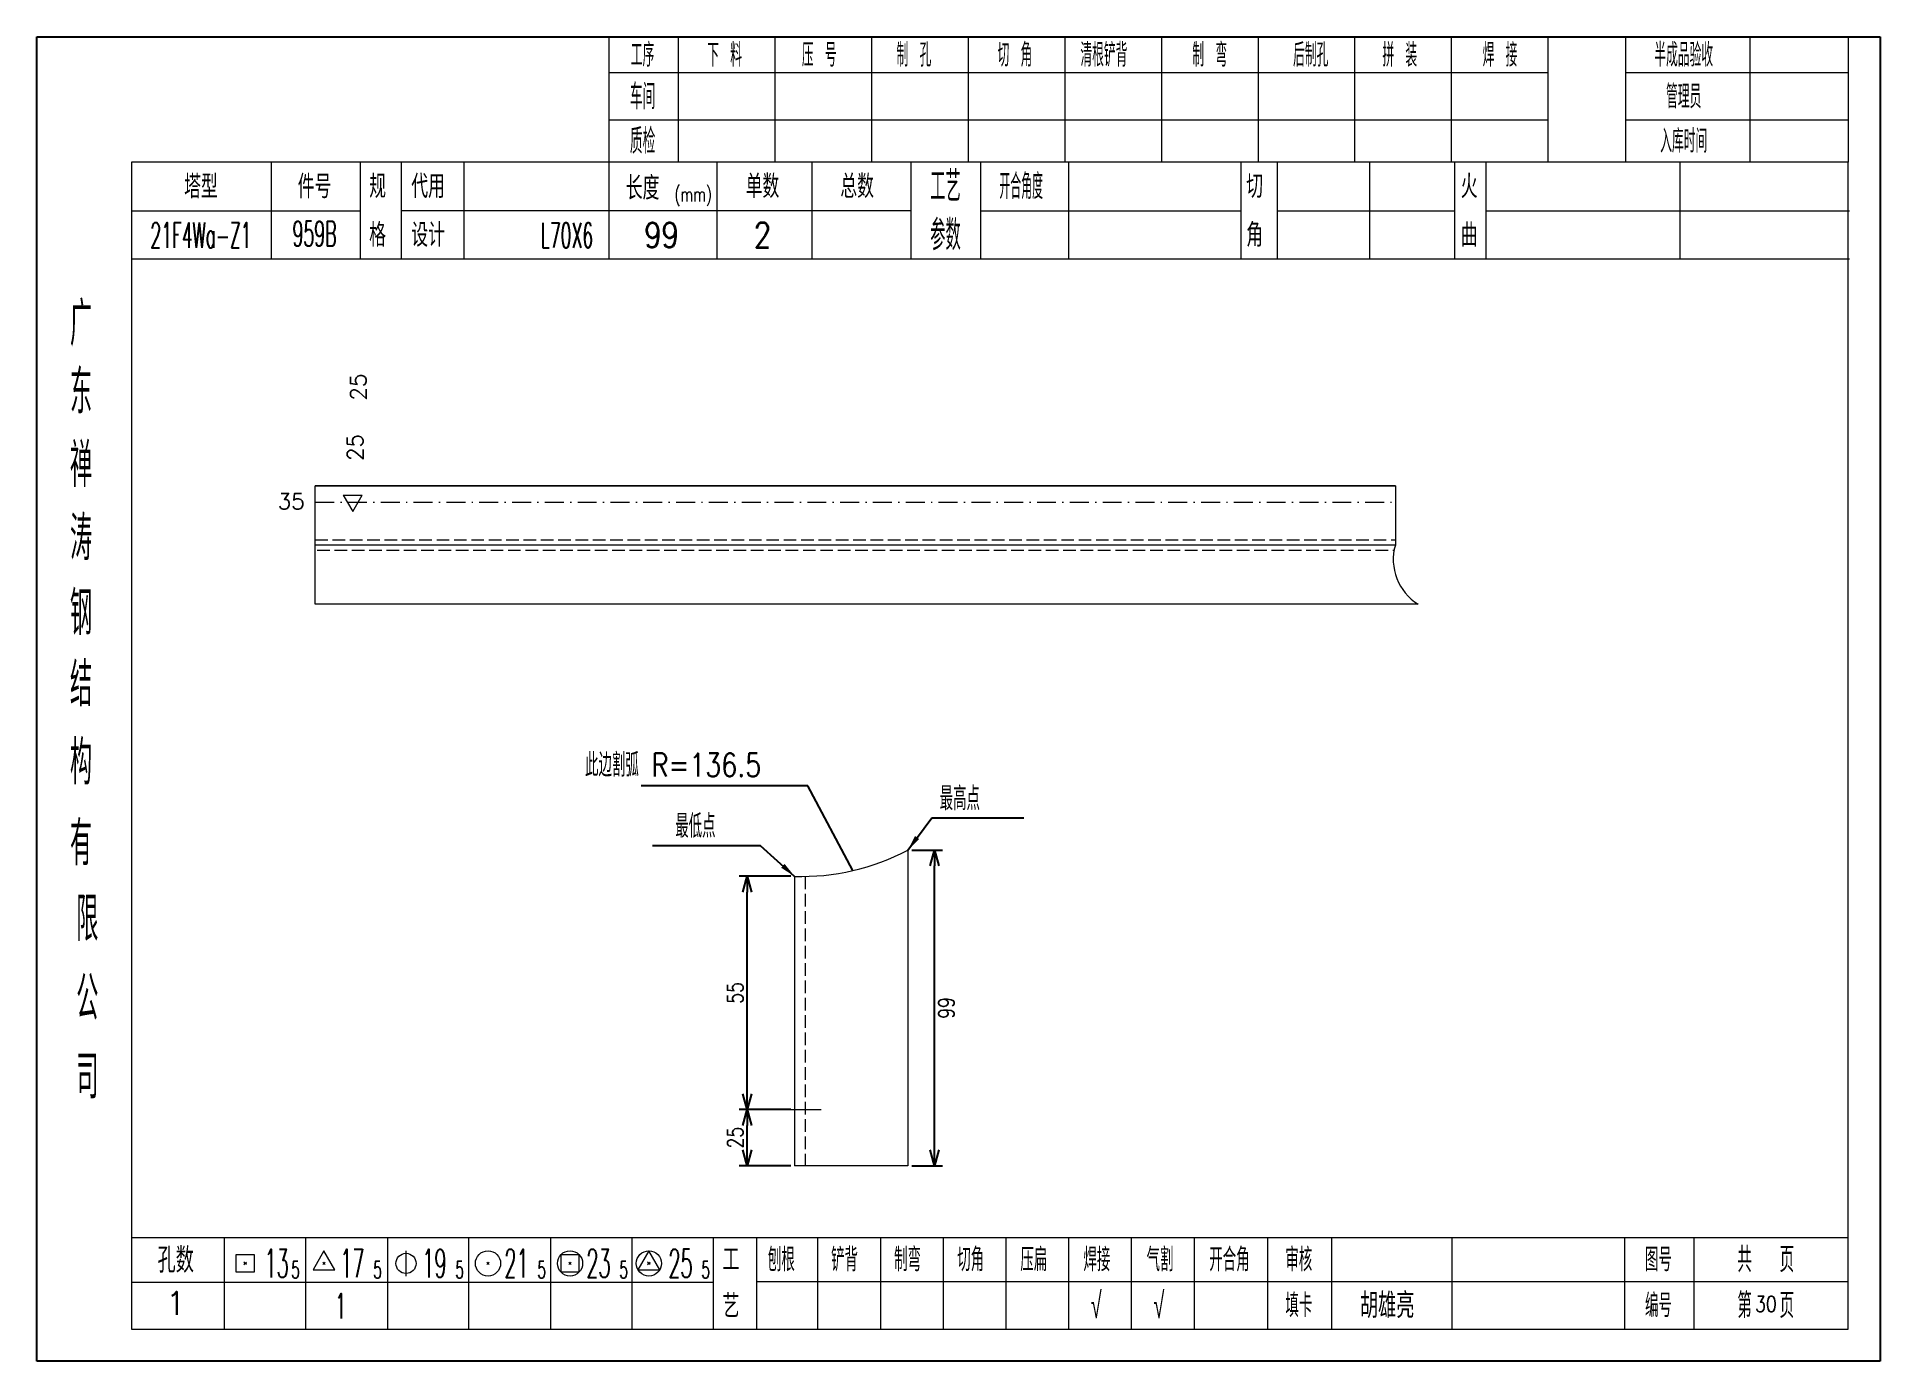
# Model space of a CAD drawing. Extents: x 1310 to 15542, y -76 to 8381.
# Drawn here: x 10568.2 to 10860.3, y -76.1 to 133.9 of the extents above; entities that cross this region are included whole.
import ezdxf
from ezdxf.enums import TextEntityAlignment as Align

# ---------------------------------------------------------------- set-up
doc = ezdxf.new("R2010")
doc.units = 0
doc.header["$MEASUREMENT"] = 0
doc.linetypes.add('一点画线', pattern=[5.2, 3, -1, 0.2, -1])
doc.linetypes.add('虚线', pattern=[2.75, 2, -0.75])
doc.layers.get('0').update_dxf_attribs({"linetype": 'CONTINUOUS', "lineweight": 25})
doc.layers.get('Defpoints').update_dxf_attribs({"linetype": 'CONTINUOUS'})
doc.layers.add('1', color=7, linetype='CONTINUOUS', lineweight=25)
doc.layers.add('4', color=7, linetype='CONTINUOUS', lineweight=25)
doc.styles.add('DimFont', font='simplex.shx', dxfattribs={"width": 0.8, "bigfont": 'gbhzfs.shx'})
doc.styles.get("Standard").update_dxf_attribs({"font": 'simplex.shx', "width": 0.7, "height": 3, "bigfont": 'gbhzfs.shx'})
doc.dimstyles.new('DHDxfDimStyleOpen30', dxfattribs={"dimtxt": 2.5, "dimasz": 2.5, "dimexe": 1.25, "dimexo": 0.625, "dimtad": 2, "dimtxsty": 'DimFont', "dimblk": 'OPEN30', "dimblk1": 'OPEN30', "dimblk2": 'OPEN30', "dimcen": 2.5, "dimadec": 0, "dimazin": 0, "dimtfac": 1, "dimtmove": 0, "dimatfit": 3, "dimfxl": 0, "dimarcsym": 0})

msp = doc.modelspace()

# ---------------------------------------------------------------- texts
at = {"color": 7, "linetype": 'Continuous', "lineweight": 13}
msp.add_text('35', height=2.5, dxfattribs=at).set_placement((10610.645, 60.216), align=Align.MIDDLE_RIGHT)
at = {"layer": '1', "color": 7, "linetype": 'Continuous', "lineweight": 13}
for p in [(10620.383, 76.195), (10619.885, 66.608)]:
    msp.add_text('25', height=2.5, rotation=90, dxfattribs=at).set_placement(p)
at = {"layer": '4', "color": 1, "linetype": 'Continuous', "lineweight": 25}
for s, height, width, p in [('工序', 3.7, 0.7, (10664.192, 130.991)), ('下 料', 3.7, 0.7, (10677.192, 130.991)), ('压 号', 3.7, 0.7, (10692.192, 130.991)), ('制 孔', 3.7, 0.7, (10707.192, 130.991)), ('切 角', 3.7, 0.7, (10723.192, 130.991)), ('清根铲背 ', 3.7, 0.7, (10738.192, 130.991)), (' 制 弯', 3.7, 0.7, (10753.192, 130.991)), (' 后制孔', 3.7, 0.7, (10769.192, 130.991)), ('拼 装', 3.7, 0.7, (10784.192, 130.991)), (' 焊 接', 3.7, 0.7, (10799.192, 130.991)), ('半成品验收', 3.7, 0.7, (10829.192, 130.991)), ('车间', 4, 0.7, (10664.192, 124.391)), ('管理员', 3.7, 0.7, (10829.192, 124.391)), ('质检', 4, 0.7, (10664.192, 117.331)), ('入库时间', 3.7, 0.7, (10829.192, 117.331)), ('工艺', 4.8, 0.7, (10712.192, 110.151)), ('开合角度', 4, 0.6, (10724.192, 110.151)), ('(mm)', 2.24, 0.7, (10672.192, 108.891)), ('参数', 4.8, 0.7, (10712.192, 102.441)), ('21F4Wa-Z1', 4, 0.5, (10594.192, 102.411)), ('959B', 4, 0.5, (10612.192, 102.661)), ('L70X6', 4, 0.5, (10652.192, 102.391)), ('99', 4, 0.8, (10667.192, 102.441)), ('2', 4, 0.8, (10683.192, 102.441)), ('广', 6.96, 0.7, (10575.192, 88.361)), ('东', 6.96, 0.7, (10575.192, 77.571)), ('禅', 6.96, 0.7, (10575.192, 65.981)), ('涛', 6.96, 0.7, (10575.192, 54.381)), ('钢', 6.96, 0.7, (10575.192, 42.491)), ('结', 6.96, 0.7, (10575.192, 31.181)), ('构', 6.96, 0.7, (10575.192, 18.801)), ('有', 6.96, 0.7, (10575.192, 5.991)), ('限', 6.96, 0.7, (10576.192, -6.009)), ('公', 6.96, 0.7, (10576.192, -18.549)), ('司', 6.96, 0.7, (10576.192, -31.029)), ('13', 4.47, 0.5, (10606.192, -60.609)), ('17', 4.47, 0.5, (10618.192, -60.609)), ('19', 4.47, 0.5, (10631.192, -60.609)), ('21', 4.47, 0.5, (10644.192, -60.609)), ('23', 4.47, 0.5, (10657.192, -60.609)), ('25', 4.47, 0.5, (10670.192, -60.609)), ('刨根', 3.7, 0.8, (10686.192, -60.009)), ('铲背', 3.7, 0.8, (10696.192, -60.009)), ('制弯', 3.7, 0.8, (10706.192, -60.009)), ('切角', 3.7, 0.8, (10716.192, -60.009)), ('压扁', 3.7, 0.8, (10726.192, -60.009)), ('焊接', 3.7, 0.8, (10736.192, -60.009)), ('气割', 3.7, 0.8, (10746.192, -60.009)), ('开合角', 3.7, 0.8, (10757.192, -60.009)), ('审核', 3.7, 0.8, (10768.192, -60.009)), ('图号', 3.7, 0.8, (10825.192, -60.009)), ('共  页', 4, 0.8, (10842.192, -60.009)), ('5', 2.68, 0.6, (10609.192, -61.609)), ('5', 2.68, 0.6, (10622.192, -61.609)), ('5', 2.68, 0.6, (10635.192, -61.609)), ('5', 2.68, 0.6, (10648.192, -61.609)), ('5', 2.68, 0.6, (10661.192, -61.609)), ('5', 2.68, 0.6, (10674.192, -61.609)), ('1', 4, 0.5, (10616.342, -67.359)), ('√', 4, 0.6, (10736.082, -67.279)), ('√', 4, 0.6, (10746.022, -67.279)), ('填卡', 3.7, 0.8, (10768.192, -67.279)), ('编号', 3.7, 0.8, (10825.192, -67.279)), ('第  页', 4, 0.8, (10842.192, -67.279))]:
    msp.add_text(s, height=height, dxfattribs=dict(at, width=width)).set_placement(p, align=Align.MIDDLE_CENTER)
for s, height, p in [('塔型', 3.7, (10594.192, 110.121)), ('件号', 3.7, (10612.192, 110.121)), ('规', 3.7, (10622.192, 110.151)), ('代用', 3.7, (10630.192, 110.151)), ('长度', 3.7, (10664.192, 109.891)), ('单数', 3.7, (10683.192, 110.151)), ('总数', 3.7, (10698.192, 110.151)), ('切', 3.7, (10761.192, 110.151)), ('火', 3.7, (10795.192, 110.151)), ('格', 3.7, (10622.192, 102.441)), ('设计', 3.7, (10630.192, 102.441)), ('角', 3.7, (10761.192, 102.441)), ('曲', 3.7, (10795.192, 102.441)), ('孔数', 4, (10590.192, -60.089)), ('工', 3.7, (10678.192, -60.009)), ('1', 3.7, (10590.192, -66.919)), ('艺', 3.7, (10678.192, -67.359)), ('胡雄亮', 4, (10782.192, -67.279))]:
    msp.add_text(s, height=height, dxfattribs=at).set_placement(p, align=Align.MIDDLE_CENTER)
at = {"layer": '4', "color": 1, "linetype": 'Continuous', "lineweight": 25, "width": 0.8}
for s, p in [('此边割弧 R=136.5', (10655.075, 16.568)), ('最高点', (10711.264, 11.245)), ('最低点', (10669.361, 6.877))]:
    msp.add_text(s, height=3.7, dxfattribs=at).set_placement(p)
at = {"layer": '4', "color": 6, "linetype": 'Continuous', "lineweight": 25, "width": 0.8}
msp.add_text('30', height=2.5, dxfattribs=at).set_placement((10842.217, -67.051), align=Align.MIDDLE_CENTER)

# ---------------------------------------------------------------- blocks, each defined once
blk = doc.blocks.new('_OPEN30')
at = {"color": 0, "linetype": 'ByBlock', "lineweight": -2}
for p, q in [((-1, 0.27), (0, 0)), ((0, 0), (-1, -0.27)), ((0, 0), (-1, 0))]:
    blk.add_line(p, q, dxfattribs=at)
blk = doc.blocks.new('*D380')
at = {"color": 0, "linetype": 'Continuous', "lineweight": -2}
for p, q in [((10706.84, 4.91), (10711.71, 4.91)), ((10710.46, -42.62), (10710.46, 2.41)), ((10706.84, -45.12), (10711.71, -45.12))]:
    blk.add_line(p, q, dxfattribs=at)
at = {"layer": 'Defpoints', "color": 0, "linetype": 'Continuous'}
for p in [(10706.21, 4.91), (10710.46, 4.91), (10706.21, -45.12)]:
    blk.add_point(p, dxfattribs=at)
at = {"color": 0, "linetype": 'Continuous', "lineweight": -2, "xscale": 2.5, "yscale": 2.5, "zscale": 2.5}
for p, rotation in [((10710.46, 4.91), 90), ((10710.46, -45.12), 270)]:
    blk.add_blockref('_OPEN30', p, dxfattribs=dict(at, rotation=rotation))
at = {"color": 0, "linetype": 'Continuous', "insert": (10712.34, -20.11), "char_height": 2.5, "attachment_point": 5, "rotation": 90, "style": 'DimFont'}
blk.add_mtext('99', dxfattribs=at)
blk = doc.blocks.new('*D381')
at = {"color": 0, "linetype": 'Continuous', "lineweight": -2}
for p, q in [((10687.66, -36.23), (10679.51, -36.23)), ((10680.76, -42.62), (10680.76, -38.73)), ((10687.66, -45.12), (10679.51, -45.12))]:
    blk.add_line(p, q, dxfattribs=at)
at = {"layer": 'Defpoints', "color": 0, "linetype": 'Continuous'}
for p in [(10680.76, -36.23), (10688.28, -36.23), (10688.28, -45.12)]:
    blk.add_point(p, dxfattribs=at)
at = {"color": 0, "linetype": 'Continuous', "lineweight": -2, "xscale": 2.5, "yscale": 2.5, "zscale": 2.5}
for p, rotation in [((10680.76, -36.23), 90), ((10680.76, -45.12), 270)]:
    blk.add_blockref('_OPEN30', p, dxfattribs=dict(at, rotation=rotation))
at = {"color": 0, "linetype": 'Continuous', "insert": (10678.88, -40.67), "char_height": 2.5, "attachment_point": 5, "rotation": 90, "style": 'DimFont'}
blk.add_mtext('25', dxfattribs=at)
blk = doc.blocks.new('*D382')
at = {"color": 0, "linetype": 'Continuous', "lineweight": -2}
for p, q in [((10687.66, 0.76), (10679.51, 0.76)), ((10680.76, -33.73), (10680.76, -1.74)), ((10687.66, -36.23), (10679.51, -36.23))]:
    blk.add_line(p, q, dxfattribs=at)
at = {"layer": 'Defpoints', "color": 0, "linetype": 'Continuous'}
for p in [(10680.76, 0.76), (10688.28, 0.76), (10688.28, -36.23)]:
    blk.add_point(p, dxfattribs=at)
at = {"color": 0, "linetype": 'Continuous', "lineweight": -2, "xscale": 2.5, "yscale": 2.5, "zscale": 2.5}
for p, rotation in [((10680.76, 0.76), 90), ((10680.76, -36.23), 270)]:
    blk.add_blockref('_OPEN30', p, dxfattribs=dict(at, rotation=rotation))
at = {"color": 0, "linetype": 'Continuous', "insert": (10678.88, -17.73), "char_height": 2.5, "attachment_point": 5, "rotation": 90, "style": 'DimFont'}
blk.add_mtext('55', dxfattribs=at)
blk = doc.blocks.new('CTJGK')
at = {"color": 6, "linetype": 'Continuous'}
for p, q in [((0, 209.97), (292.13, 209.97)), ((0, 0), (0, 209.97)), ((292.13, 209.97), (292.13, 0)), ((292.13, 0), (0, 0))]:
    blk.add_line(p, q, dxfattribs=at)

# ---------------------------------------------------------------- dimensions: what is measured, and where the dimension line sits
at = {"color": 0, "linetype": 'Continuous'}
for base, p1, p2, text, picture, middle in [((10710.464, 4.907), (10706.214, -45.122), (10706.214, 4.907), '99', '*D380', (10712.339, -20.108)), ((10680.757, 0.758), (10688.28, -36.225), (10688.28, 0.758), '55', '*D382', (10678.882, -17.734)), ((10680.757, -36.225), (10688.28, -45.122), (10688.28, -36.225), '25', '*D381', (10678.882, -40.674))]:
    dim = msp.add_linear_dim(base=base, p1=p1, p2=p2, angle=90, text=text, dimstyle='DHDxfDimStyleOpen30', dxfattribs=at)
    dim.commit()
    dim.dimension.update_dxf_attribs({"geometry": picture, "text_midpoint": middle})

# ---------------------------------------------------------------- linework, layer by layer
at = {"color": 7, "linetype": 'Continuous', "lineweight": 18}
for p, q in [((10783.491, 62.691), (10612.305, 62.691)), ((10612.305, 62.691), (10783.491, 62.691)), ((10612.305, 43.891), (10612.305, 62.691)), ((10783.491, 62.691), (10783.491, 53.291)), ((10616.749, 61.211), (10618.249, 58.613)), ((10616.749, 61.211), (10619.749, 61.211)), ((10618.249, 58.613), (10619.749, 61.211)), ((10783.491, 53.291), (10612.305, 53.291)), ((10787.11, 43.891), (10612.305, 43.891)), ((10706.214, 4.907), (10706.214, -45.122)), ((10688.28, 0.758), (10688.28, -45.122)), ((10684.462, -36.225), (10692.501, -36.225)), ((10706.214, -45.122), (10688.28, -45.122))]:
    msp.add_line(p, q, dxfattribs=at)
at = {"color": 3, "linetype": '一点画线', "lineweight": 13}
msp.add_line((10612.305, 60.091), (10783.491, 60.091), dxfattribs=at)
at = {"color": 1, "linetype": '虚线', "lineweight": 18}
for p, q in [((10612.305, 54.091), (10783.491, 54.091)), ((10612.615, 52.491), (10783.302, 52.491)), ((10689.958, 0.745), (10689.958, -45.122))]:
    msp.add_line(p, q, dxfattribs=at)
at = {"color": 0, "linetype": 'Continuous'}
for p, q in [((10690.388, 15.107), (10663.938, 15.107)), ((10697.517, 1.667), (10690.388, 15.107))]:
    msp.add_line(p, q, dxfattribs=at)
at = {"color": 7, "linetype": 'Continuous', "lineweight": 18}
for centre, radius, start, end in [((10791.489, 50.974), 8.327, 163.83923, 238.27394), ((10689.405, 36.734), 35.993, 268.20959, 297.8411)]:
    msp.add_arc(centre, radius, start, end, dxfattribs=at)
at = {"layer": '4', "color": 1, "linetype": 'Continuous', "lineweight": 18}
for p, q in [((10568.192, 133.861), (10568.192, -76.109)), ((10860.322, 133.861), (10568.192, 133.861)), ((10658.822, 133.861), (10658.822, 114.021)), ((10669.852, 133.861), (10669.852, 114.001)), ((10685.162, 133.861), (10685.162, 114.001)), ((10700.482, 133.861), (10700.482, 114.001)), ((10715.792, 133.861), (10715.792, 114.001)), ((10731.102, 133.861), (10731.102, 114.001)), ((10746.412, 133.861), (10746.412, 114.001)), ((10761.732, 133.861), (10761.732, 114.001)), ((10777.042, 133.861), (10777.042, 114.001)), ((10792.352, 133.861), (10792.352, 114.001)), ((10807.662, 133.861), (10807.662, 114.021)), ((10807.662, 133.861), (10807.662, 114.001)), ((10819.942, 133.861), (10819.942, 114.001)), ((10839.692, 133.861), (10839.692, 114.001)), ((10855.272, 133.861), (10855.272, 114.001)), ((10860.322, 104.061), (10860.322, 133.861)), ((10807.662, 128.131), (10658.822, 128.131)), ((10855.272, 128.131), (10819.942, 128.131)), ((10807.662, 120.651), (10658.822, 120.651)), ((10855.272, 120.651), (10819.942, 120.651)), ((10583.202, 114.001), (10583.202, -71.059)), ((10855.272, 114.001), (10583.202, 114.001)), ((10605.322, 114.011), (10605.322, 98.591)), ((10619.472, 98.591), (10619.472, 114.001)), ((10625.972, 98.591), (10625.972, 114.001)), ((10635.842, 114.001), (10635.842, 98.591)), ((10658.822, 114.021), (10658.822, 98.591)), ((10675.942, 114.001), (10675.942, 98.591)), ((10690.992, 114.001), (10690.992, 98.591)), ((10706.692, 114.001), (10706.692, 98.591)), ((10717.752, 114.001), (10717.752, 98.591)), ((10731.702, 114.001), (10731.702, 98.591)), ((10759.002, 114.001), (10759.002, 98.591)), ((10764.762, 114.001), (10764.762, 98.591)), ((10779.382, 114.001), (10779.382, 98.591)), ((10792.842, 114.001), (10792.842, 98.591)), ((10797.832, 114.001), (10797.832, 98.591)), ((10828.572, 114.001), (10828.572, 98.591)), ((10855.272, -71.059), (10855.272, 114.001)), ((10619.472, 106.241), (10583.202, 106.241)), ((10706.692, 106.291), (10625.972, 106.291)), ((10717.752, 106.291), (10759.002, 106.291)), ((10764.762, 106.291), (10792.842, 106.291)), ((10797.832, 106.291), (10855.452, 106.291)), ((10860.322, -76.109), (10860.322, 104.061)), ((10855.452, 98.591), (10583.202, 98.591)), ((10583.202, -56.529), (10855.272, -56.529)), ((10597.892, -56.529), (10597.892, -71.059)), ((10610.822, -71.059), (10610.822, -56.529)), ((10623.752, -56.529), (10623.752, -71.059)), ((10636.672, -71.059), (10636.672, -56.529)), ((10649.602, -56.529), (10649.602, -71.059)), ((10662.532, -71.059), (10662.532, -56.529)), ((10675.452, -71.059), (10675.452, -56.529)), ((10682.322, -71.059), (10682.322, -56.529)), ((10691.982, -71.059), (10691.982, -56.529)), ((10701.922, -71.059), (10701.922, -56.529)), ((10711.862, -71.059), (10711.862, -56.529)), ((10721.812, -71.059), (10721.812, -56.529)), ((10731.752, -71.059), (10731.752, -56.529)), ((10741.692, -71.059), (10741.692, -56.529)), ((10751.642, -71.059), (10751.642, -56.529)), ((10763.282, -71.059), (10763.282, -56.529)), ((10773.432, -71.059), (10773.432, -56.529)), ((10792.492, -71.059), (10792.492, -56.529)), ((10819.872, -71.059), (10819.872, -56.529)), ((10830.832, -71.059), (10830.832, -56.529)), ((10675.452, -63.659), (10583.202, -63.659)), ((10682.282, -63.499), (10855.272, -63.499)), ((10583.202, -71.059), (10855.272, -71.059)), ((10568.192, -76.109), (10860.322, -76.109))]:
    msp.add_line(p, q, dxfattribs=at)
at = {"layer": '4', "color": 7, "linetype": 'Continuous', "lineweight": 13}
for p, q in [((10599.778, -62.023), (10599.778, -59.195)), ((10599.778, -59.195), (10602.606, -59.195)), ((10600.992, -60.809), (10601.392, -60.409)), ((10601.392, -60.809), (10600.992, -60.409)), ((10602.606, -59.195), (10602.606, -62.023)), ((10613.692, -58.609), (10611.96, -61.609)), ((10613.492, -60.809), (10613.892, -60.409)), ((10613.892, -60.809), (10613.492, -60.409)), ((10615.424, -61.609), (10613.692, -58.609)), ((10626.692, -58.609), (10626.692, -62.609)), ((10639.492, -60.809), (10639.892, -60.409)), ((10639.892, -60.809), (10639.492, -60.409)), ((10651.278, -62.023), (10651.278, -59.195)), ((10651.278, -59.195), (10654.106, -59.195)), ((10652.492, -60.809), (10652.892, -60.409)), ((10652.892, -60.809), (10652.492, -60.409)), ((10654.106, -59.195), (10654.106, -62.023)), ((10665.192, -58.609), (10663.46, -61.609)), ((10664.992, -60.809), (10665.392, -60.409)), ((10665.392, -60.809), (10664.992, -60.409)), ((10666.924, -61.609), (10665.192, -58.609)), ((10602.606, -62.023), (10599.778, -62.023)), ((10611.96, -61.609), (10615.424, -61.609)), ((10654.106, -62.023), (10651.278, -62.023)), ((10663.46, -61.609), (10666.924, -61.609))]:
    msp.add_line(p, q, dxfattribs=at)
for centre, radius in [((10626.692, -60.609), 1.6), ((10639.692, -60.609), 2), ((10652.692, -60.609), 2), ((10665.192, -60.609), 2)]:
    msp.add_circle(centre, radius, dxfattribs=at)

# ---------------------------------------------------------------- block references
at = {"color": 0, "linetype": 'Continuous'}
msp.add_blockref('CTJGK', (10568.192, -76.109), dxfattribs=at)

msp.set_redraw_order([(e.dxf.handle, doc.entitydb.next_handle()) for e in msp.query("TEXT MTEXT ATTDEF DIMENSION ARC_DIMENSION")])  # texts and dimensions are drawn at this point

# ---------------------------------------------------------------- leaders
for points in [[(10706.214, 4.907), (10710.036, 10.047), (10724.63, 10.047)], [(10688.28, 0.758), (10682.876, 5.609), (10665.777, 5.609)]]:
    msp.add_leader(points, dimstyle='DHDxfDimStyleOpen30', override={"dimgap": 0.625, "dimtad": 0}, dxfattribs=at)

doc.saveas('drawing.dxf')
